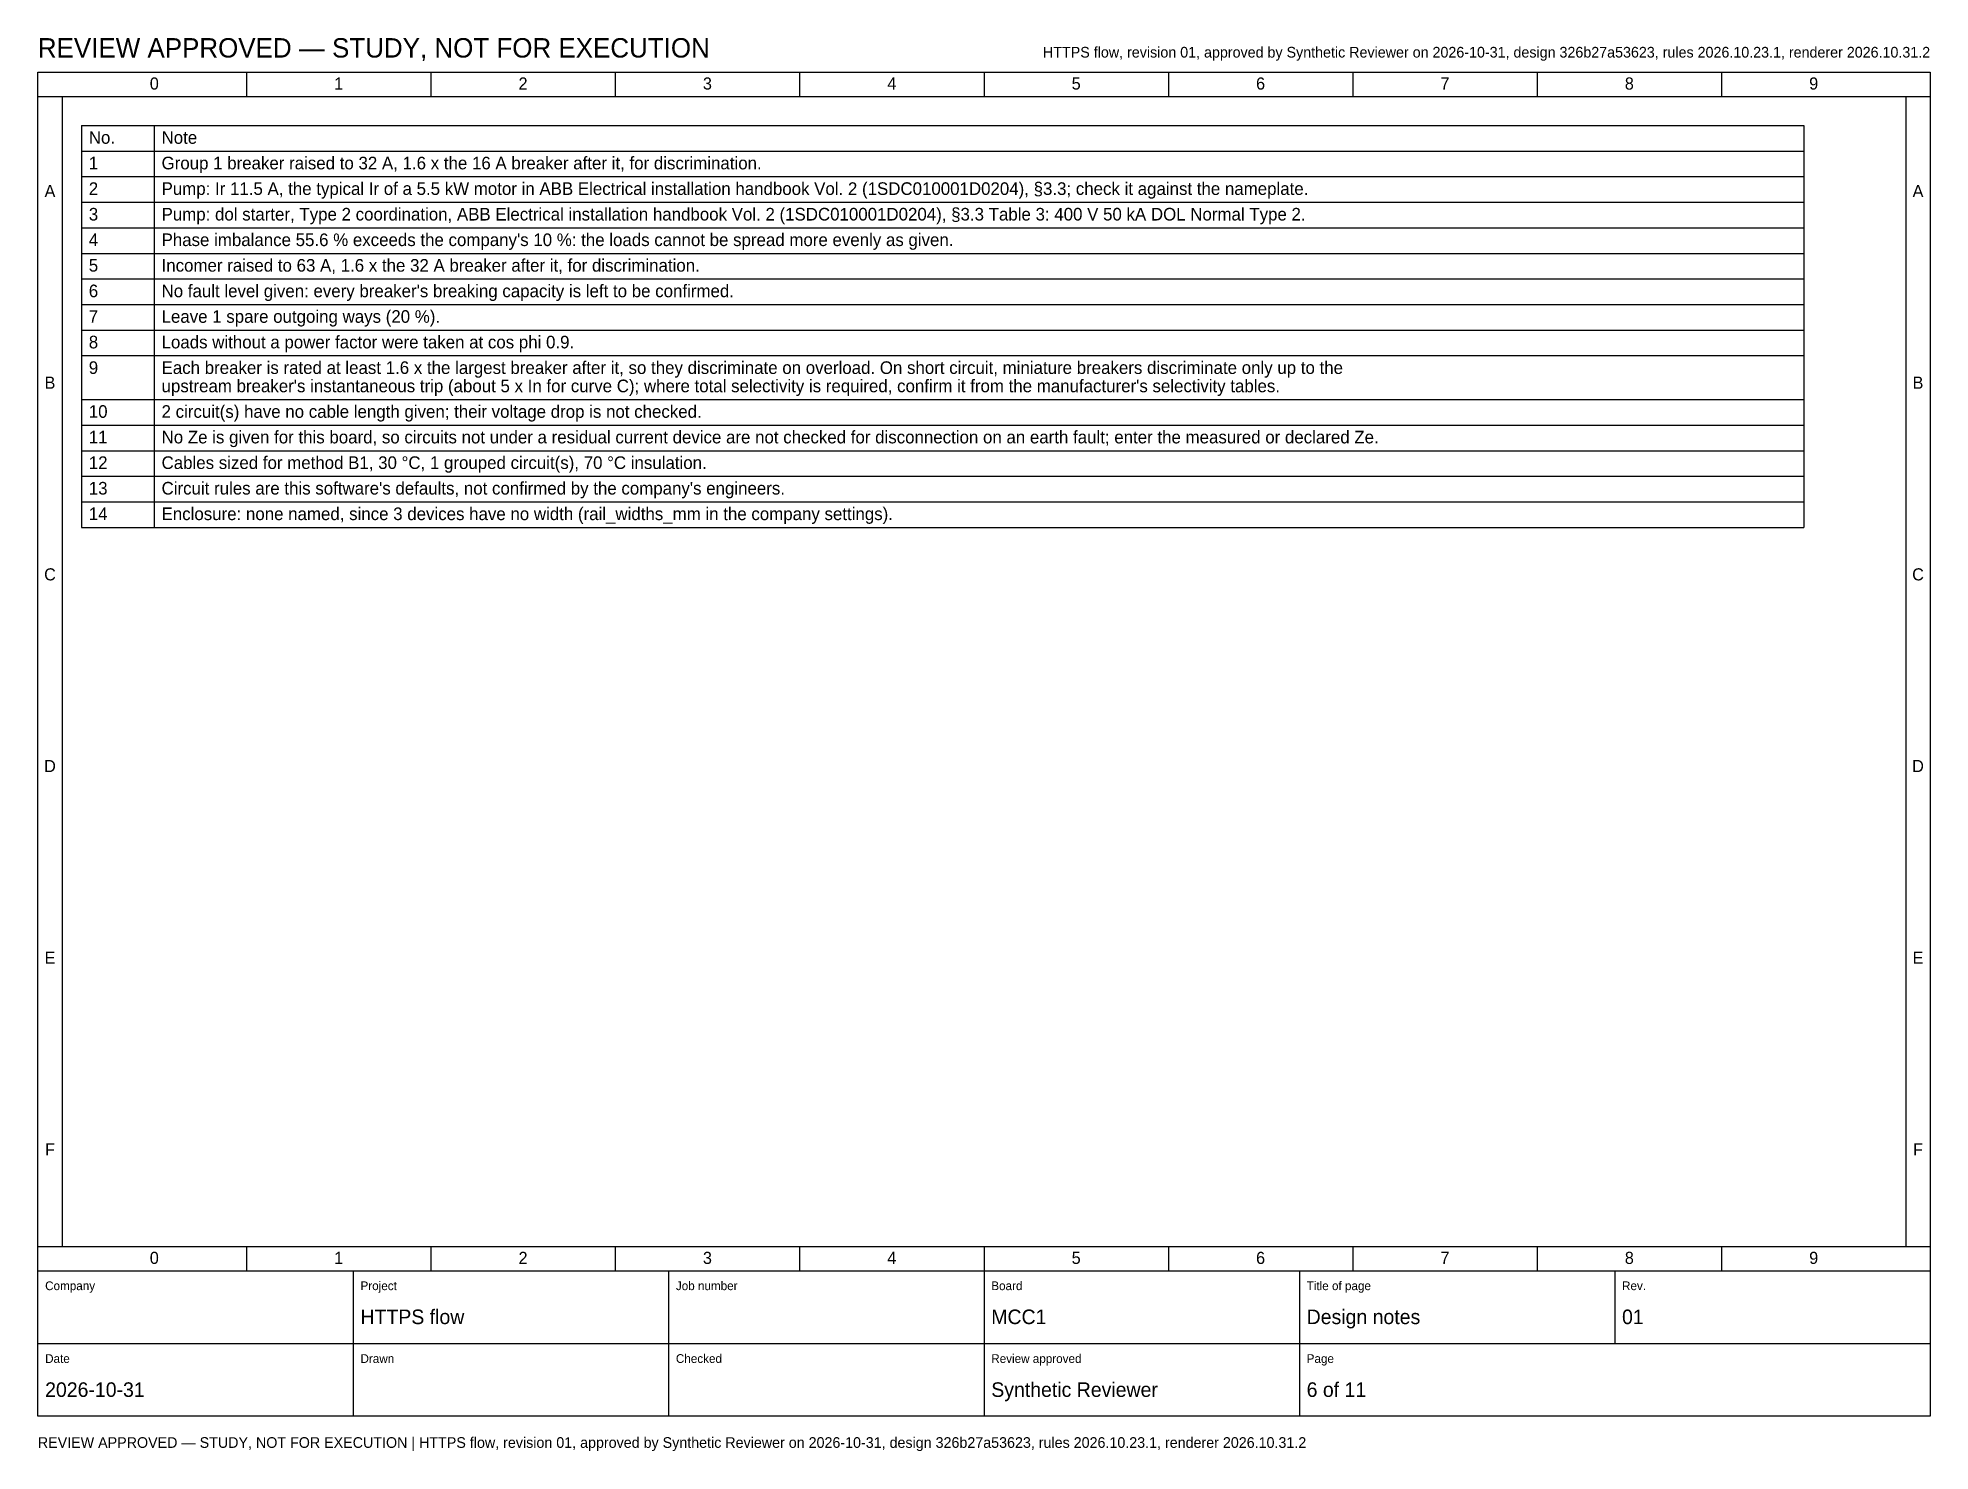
# Model space of a CAD drawing. Header units: millimetres. Extents: x 20 to 4810, y 3 to 294.
# Drawn here: x 2220 to 2610, y 2.8 to 294.1 of the extents above; entities that cross this region are included whole.
import ezdxf
from ezdxf.enums import TextEntityAlignment as Align

# ---------------------------------------------------------------- set-up
doc = ezdxf.new("R2010")
doc.units = ezdxf.units.MM
for name, color, linetype in [('FRAME', 7, 'CONTINUOUS'), ('SYMBOLS', 7, 'CONTINUOUS'), ('TEXT', 7, 'CONTINUOUS')]:
    doc.layers.add(name, color=color, linetype=linetype)

msp = doc.modelspace()

# ---------------------------------------------------------------- texts
at = {"layer": 'TEXT'}
for s, height, p in [('REVIEW APPROVED — STUDY, NOT FOR EXECUTION', 4, (2220, 290)), ('No.', 2.6, (2230.5, 272.23)), ('Note', 2.6, (2245.5, 272.23)), ('1', 2.6, (2230.5, 266.96)), ('Group 1 breaker raised to 32 A, 1.6 x the 16 A breaker after it, for discrimination.', 2.6, (2245.5, 266.96)), ('2', 2.6, (2230.5, 261.69)), ('Pump: Ir 11.5 A, the typical Ir of a 5.5 kW motor in ABB Electrical installation handbook Vol. 2 (1SDC010001D0204), §3.3; check it against the nameplate.', 2.6, (2245.5, 261.69)), ('3', 2.6, (2230.5, 256.42)), ('Pump: dol starter, Type 2 coordination, ABB Electrical installation handbook Vol. 2 (1SDC010001D0204), §3.3 Table 3: 400 V 50 kA DOL Normal Type 2.', 2.6, (2245.5, 256.42)), ('4', 2.6, (2230.5, 251.15)), ("Phase imbalance 55.6 % exceeds the company's 10 %: the loads cannot be spread more evenly as given.", 2.6, (2245.5, 251.15)), ('5', 2.6, (2230.5, 245.88)), ('Incomer raised to 63 A, 1.6 x the 32 A breaker after it, for discrimination.', 2.6, (2245.5, 245.88)), ('6', 2.6, (2230.5, 240.61)), ("No fault level given: every breaker's breaking capacity is left to be confirmed.", 2.6, (2245.5, 240.61)), ('7', 2.6, (2230.5, 235.34)), ('Leave 1 spare outgoing ways (20 %).', 2.6, (2245.5, 235.34)), ('8', 2.6, (2230.5, 230.07)), ('Loads without a power factor were taken at cos phi 0.9.', 2.6, (2245.5, 230.07)), ('9', 2.6, (2230.5, 224.8)), ('Each breaker is rated at least 1.6 x the largest breaker after it, so they discriminate on overload. On short circuit, miniature breakers discriminate only up to the', 2.6, (2245.5, 224.8)), ("upstream breaker's instantaneous trip (about 5 x In for curve C); where total selectivity is required, confirm it from the manufacturer's selectivity tables.", 2.6, (2245.5, 221.03)), ('2 circuit(s) have no cable length given; their voltage drop is not checked.', 2.6, (2245.5, 215.76)), ('10', 2.6, (2230.5, 215.76)), ('11', 2.6, (2230.5, 210.49)), ('No Ze is given for this board, so circuits not under a residual current device are not checked for disconnection on an earth fault; enter the measured or declared Ze.', 2.6, (2245.5, 210.49)), ('12', 2.6, (2230.5, 205.22)), ('Cables sized for method B1, 30 °C, 1 grouped circuit(s), 70 °C insulation.', 2.6, (2245.5, 205.22)), ('13', 2.6, (2230.5, 199.95)), ("Circuit rules are this software's defaults, not confirmed by the company's engineers.", 2.6, (2245.5, 199.95)), ('14', 2.6, (2230.5, 194.68)), ('Enclosure: none named, since 3 devices have no width (rail_widths_mm in the company settings).', 2.6, (2245.5, 194.68)), ('Company', 1.8, (2221.5, 36)), ('Project', 1.8, (2286.5, 36)), ('Job number', 1.8, (2351.5, 36)), ('Board', 1.8, (2416.5, 36)), ('Title of page', 1.8, (2481.5, 36)), ('Rev.', 1.8, (2546.5, 36)), ('HTTPS flow', 3, (2286.5, 29)), ('MCC1', 3, (2416.5, 29)), ('Design notes', 3, (2481.5, 29)), ('01', 3, (2546.5, 29)), ('Date', 1.8, (2221.5, 21)), ('Drawn', 1.8, (2286.5, 21)), ('Checked', 1.8, (2351.5, 21)), ('Review approved', 1.8, (2416.5, 21)), ('Page', 1.8, (2481.5, 21)), ('2026-10-31', 3, (2221.5, 14)), ('Synthetic Reviewer', 3, (2416.5, 14)), ('6 of 11', 3, (2481.5, 14)), ('REVIEW APPROVED — STUDY, NOT FOR EXECUTION | HTTPS flow, revision 01, approved by Synthetic Reviewer on 2026-10-31, design 326b27a53623, rules 2026.10.23.1, renderer 2026.10.31.2', 2.2, (2220, 3.5))]:
    msp.add_text(s, height=height, dxfattribs=at).set_placement(p)
msp.add_text('HTTPS flow, revision 01, approved by Synthetic Reviewer on 2026-10-31, design 326b27a53623, rules 2026.10.23.1, renderer 2026.10.31.2', height=2.2, dxfattribs=at).set_placement((2610, 290), align=Align.RIGHT)
for s, p in [('0', (2244, 283.4)), ('1', (2282, 283.4)), ('2', (2320, 283.4)), ('3', (2358, 283.4)), ('4', (2396, 283.4)), ('5', (2434, 283.4)), ('6', (2472, 283.4)), ('7', (2510, 283.4)), ('8', (2548, 283.4)), ('9', (2586, 283.4)), ('A', (2222.5, 261.25)), ('A', (2607.5, 261.25)), ('B', (2222.5, 221.75)), ('B', (2607.5, 221.75)), ('C', (2222.5, 182.25)), ('C', (2607.5, 182.25)), ('D', (2222.5, 142.75)), ('D', (2607.5, 142.75)), ('E', (2222.5, 103.25)), ('E', (2607.5, 103.25)), ('F', (2222.5, 63.75)), ('F', (2607.5, 63.75)), ('0', (2244, 41.4)), ('1', (2282, 41.4)), ('2', (2320, 41.4)), ('3', (2358, 41.4)), ('4', (2396, 41.4)), ('5', (2434, 41.4)), ('6', (2472, 41.4)), ('7', (2510, 41.4)), ('8', (2548, 41.4)), ('9', (2586, 41.4))]:
    msp.add_text(s, height=2.5, dxfattribs=at).set_placement(p, align=Align.CENTER)

# ---------------------------------------------------------------- linework, layer by layer
at = {"layer": 'FRAME'}
msp.add_lwpolyline([(2220, 287), (2610, 287), (2610, 10), (2220, 10)], close=True, dxfattribs=at)
at = {"layer": 'SYMBOLS'}
for p, q in [((2263, 287), (2263, 282)), ((2301, 287), (2301, 282)), ((2339, 287), (2339, 282)), ((2377, 287), (2377, 282)), ((2415, 287), (2415, 282)), ((2453, 287), (2453, 282)), ((2491, 287), (2491, 282)), ((2529, 287), (2529, 282)), ((2567, 287), (2567, 282)), ((2220, 282), (2610, 282)), ((2225, 282), (2225, 45)), ((2605, 282), (2605, 45)), ((2229, 276), (2584, 276)), ((2229, 276), (2229, 193.18)), ((2244, 276), (2244, 193.18)), ((2584, 276), (2584, 193.18)), ((2229, 270.73), (2584, 270.73)), ((2229, 265.46), (2584, 265.46)), ((2229, 260.19), (2584, 260.19)), ((2229, 254.92), (2584, 254.92)), ((2229, 249.65), (2584, 249.65)), ((2229, 244.38), (2584, 244.38)), ((2229, 239.11), (2584, 239.11)), ((2229, 233.84), (2584, 233.84)), ((2229, 228.57), (2584, 228.57)), ((2229, 219.53), (2584, 219.53)), ((2229, 214.26), (2584, 214.26)), ((2229, 208.99), (2584, 208.99)), ((2229, 203.72), (2584, 203.72)), ((2229, 198.45), (2584, 198.45)), ((2229, 193.18), (2584, 193.18)), ((2220, 45), (2610, 45)), ((2263, 45), (2263, 40)), ((2301, 45), (2301, 40)), ((2339, 45), (2339, 40)), ((2377, 45), (2377, 40)), ((2415, 45), (2415, 40)), ((2453, 45), (2453, 40)), ((2491, 45), (2491, 40)), ((2529, 45), (2529, 40)), ((2567, 45), (2567, 40)), ((2220, 40), (2610, 40)), ((2285, 40), (2285, 25)), ((2350, 40), (2350, 25)), ((2415, 40), (2415, 25)), ((2480, 40), (2480, 25)), ((2545, 40), (2545, 25)), ((2220, 25), (2610, 25)), ((2285, 25), (2285, 10)), ((2350, 25), (2350, 10)), ((2415, 25), (2415, 10)), ((2480, 25), (2480, 10))]:
    msp.add_line(p, q, dxfattribs=at)

msp.set_redraw_order([(e.dxf.handle, doc.entitydb.next_handle()) for e in msp.query("TEXT MTEXT ATTDEF DIMENSION ARC_DIMENSION")])  # texts and dimensions are drawn at this point

doc.saveas('drawing.dxf')
